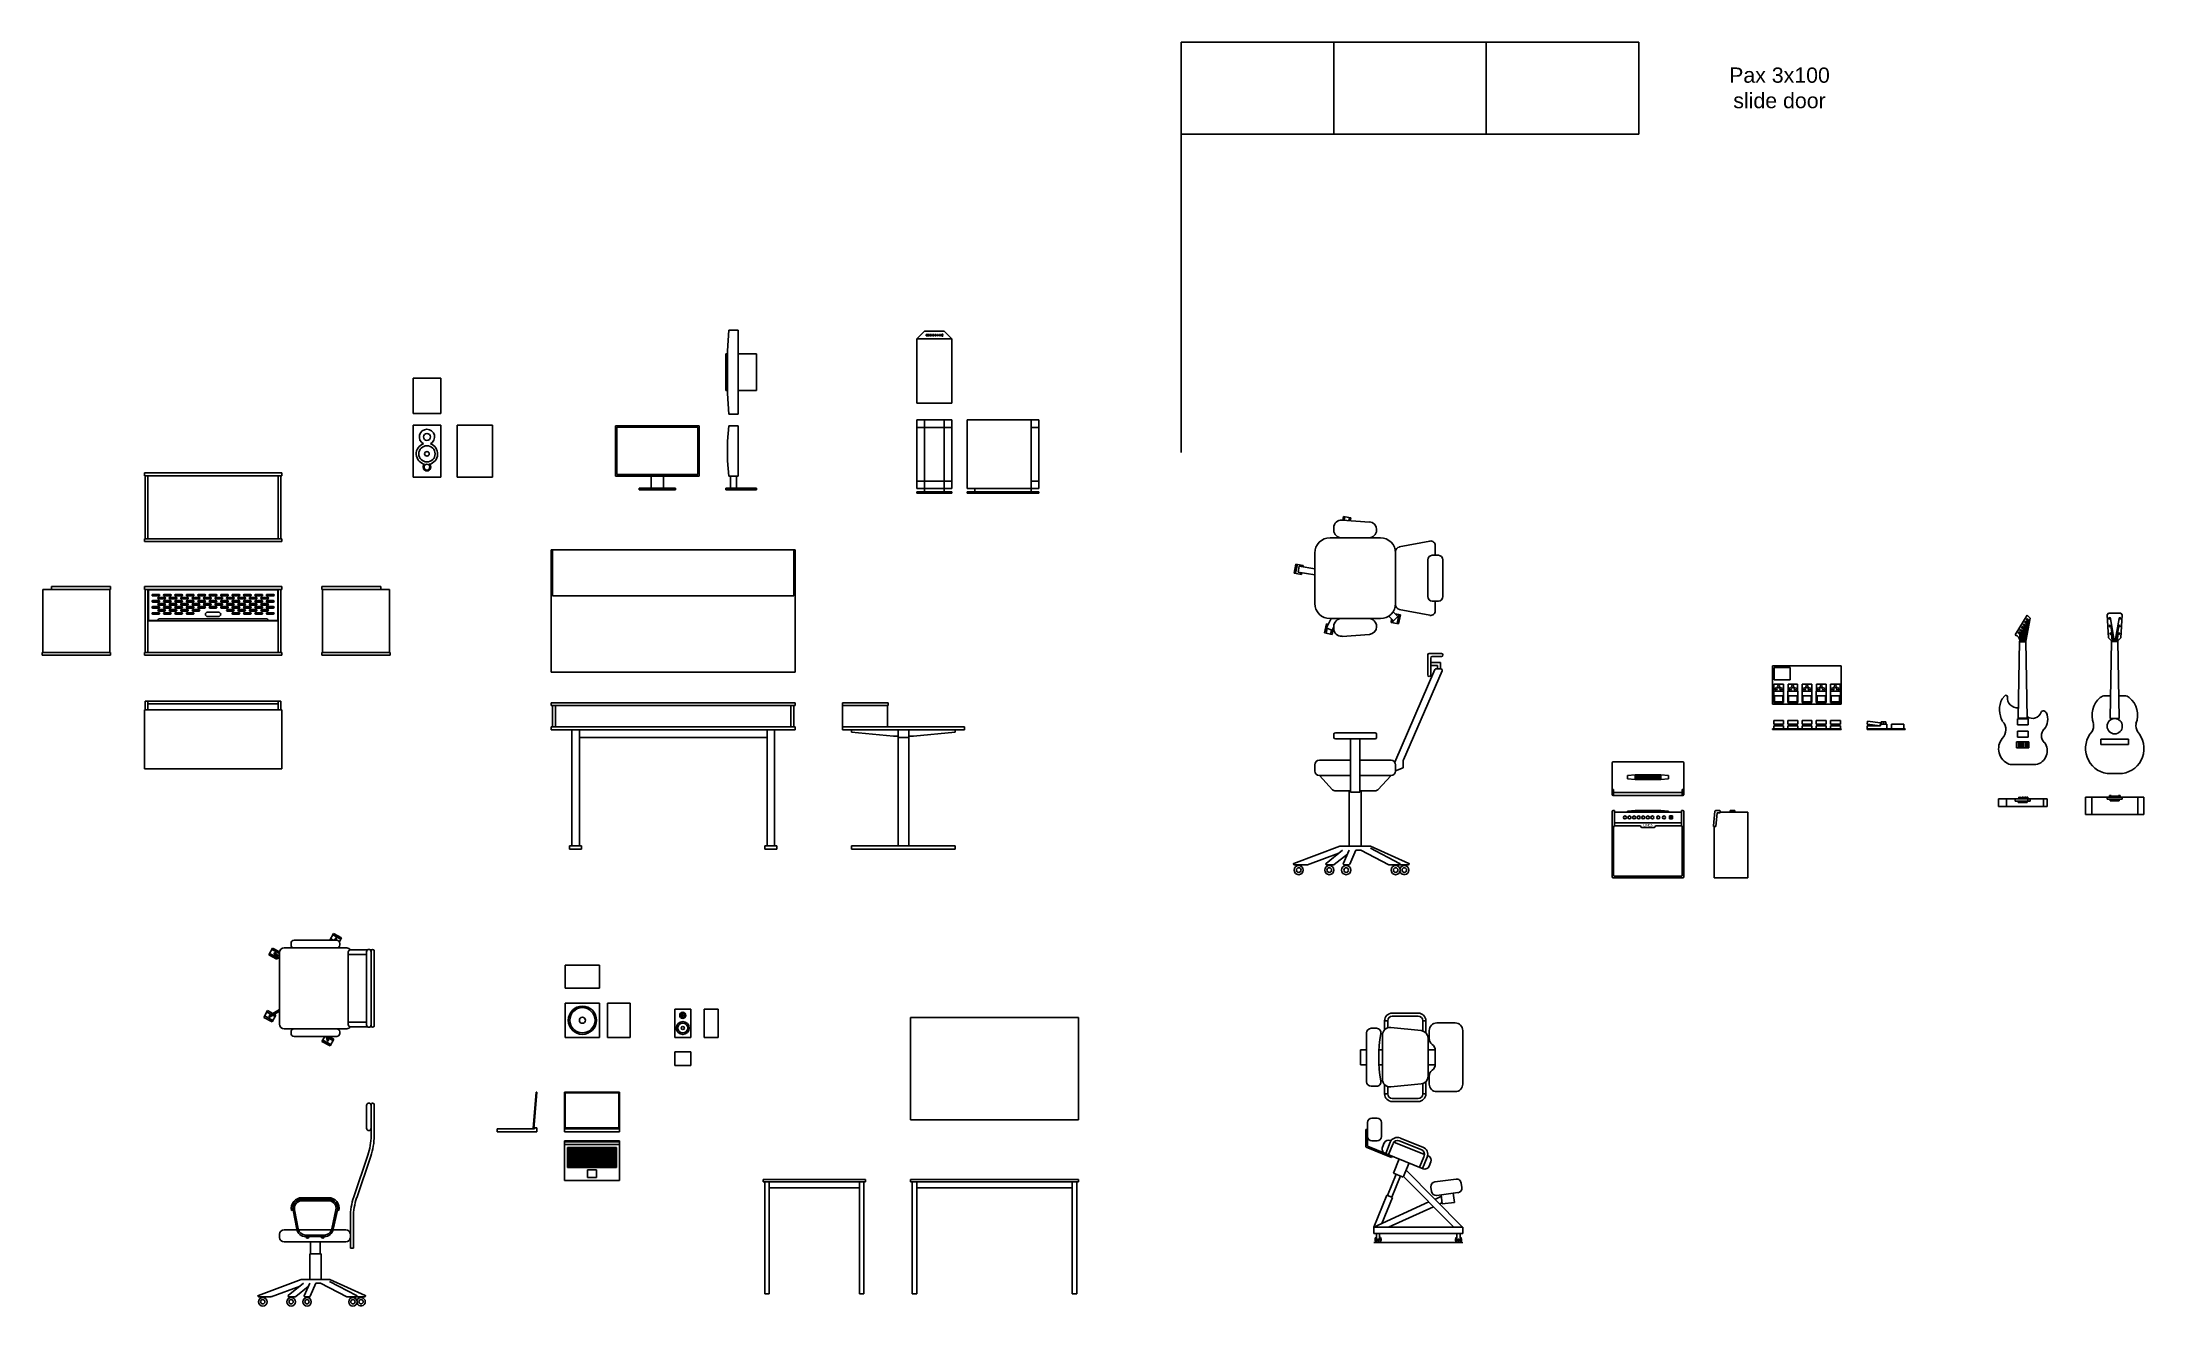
# Model space of a CAD drawing. Header units: millimetres. Extents: x 276 to 3422, y -1188 to 1441.
# Drawn here: x 1528 to 2905, y 305 to 1133 of the extents above; entities that cross this region are included whole.
import ezdxf

# ---------------------------------------------------------------- set-up
doc = ezdxf.new("R2010")
doc.units = ezdxf.units.MM

msp = doc.modelspace()

# ---------------------------------------------------------------- texts
at = {"attachment_point": 5}
for s, insert, char_height, width in [('{\\fArial|b0|i0|c238|p0;Pax 3x100\\Pslide door}', (2666.5, 1102.9), 10, 128.965), ('{\\fArial|b0|i0|c238|p0;LINE6}', (2580.3, 619.8), 1.5, 10)]:
    msp.add_mtext(s, dxfattribs=dict(at, insert=insert, char_height=char_height, width=width))

# ---------------------------------------------------------------- linework, layer by layer
for p, q in [((2274.3, 1072.6), (2274.3, 1133)), ((2374.3, 1133), (2274.3, 1133)), ((2374.3, 1072.6), (2374.3, 1133)), ((2374.3, 1072.6), (2374.3, 1133)), ((2474.3, 1133), (2374.3, 1133)), ((2474.3, 1072.6), (2474.3, 1133)), ((2474.3, 1072.6), (2474.3, 1133)), ((2574.3, 1133), (2474.3, 1133)), ((2574.3, 1072.6), (2574.3, 1133)), ((2274.3, 1072.6), (2374.3, 1072.6)), ((2274.3, 1072.6), (2274.3, 864)), ((2374.3, 1072.6), (2474.3, 1072.6)), ((2474.3, 1072.6), (2574.3, 1072.6)), ((1977.9, 944.1), (1976.9, 930.6)), ((1977.9, 944.1), (1983.9, 944.1)), ((1983.9, 889.1), (1983.9, 944.1)), ((2101.1, 938.4), (2106.1, 943.4)), ((2101.1, 896.4), (2101.1, 938.4)), ((2101.1, 938.4), (2124.1, 938.4)), ((2119.1, 943.4), (2106.1, 943.4)), ((2107.1, 941.4), (2107.1, 940.4)), ((2107.1, 941.4), (2109.1, 941.4)), ((2107.1, 940.4), (2109.1, 940.4)), ((2109.1, 941.4), (2109.1, 940.4)), ((2109.7, 941.4), (2110.7, 941.4)), ((2109.7, 941.4), (2109.7, 940.4)), ((2109.7, 940.4), (2110.7, 940.4)), ((2110.7, 941.4), (2110.7, 940.4)), ((2111.4, 941.4), (2112.4, 941.4)), ((2111.4, 941.4), (2111.4, 940.4)), ((2111.4, 940.4), (2112.4, 940.4)), ((2112.4, 941.4), (2112.4, 940.4)), ((2113.1, 941.4), (2113.6, 941.4)), ((2113.1, 941.4), (2113.1, 940.4)), ((2113.1, 940.4), (2113.6, 940.4)), ((2113.6, 941.4), (2113.6, 940.4)), ((2114.2, 941.4), (2114.7, 941.4)), ((2114.2, 941.4), (2114.2, 940.4)), ((2114.2, 940.4), (2114.7, 940.4)), ((2114.7, 941.4), (2114.7, 940.4)), ((2115.4, 941.4), (2115.9, 941.4)), ((2115.4, 941.4), (2115.4, 940.4)), ((2115.4, 940.4), (2115.9, 940.4)), ((2115.9, 941.4), (2115.9, 940.4)), ((2116.5, 941.4), (2117, 941.4)), ((2116.5, 941.4), (2116.5, 940.4)), ((2116.5, 940.4), (2117, 940.4)), ((2117, 941.4), (2117, 940.4)), ((2119.1, 943.4), (2124.1, 938.4)), ((2124.1, 896.4), (2124.1, 938.4)), ((1975.9, 928.6), (1976.9, 928.6)), ((1975.9, 904.6), (1975.9, 928.6)), ((1976.9, 902.6), (1976.9, 930.6)), ((1983.9, 928.6), (1995.9, 928.6)), ((1995.9, 904.6), (1995.9, 928.6)), ((1771, 889.6), (1771, 912.6)), ((1789, 912.6), (1771, 912.6)), ((1789, 889.6), (1789, 912.6)), ((1975.9, 904.6), (1976.9, 904.6)), ((1977.9, 889.1), (1976.9, 902.6)), ((1983.9, 904.6), (1995.9, 904.6)), ((2124.1, 896.4), (2101.1, 896.4)), ((1789, 889.6), (1771, 889.6)), ((1771, 847.8), (1771, 881.8)), ((1771, 881.8), (1789, 881.8)), ((1789, 847.8), (1789, 881.8)), ((1799.9, 881.8), (1822.9, 881.8)), ((1799.9, 881.8), (1799.9, 847.8)), ((1822.9, 881.8), (1822.9, 847.8)), ((1977.9, 889.1), (1983.9, 889.1)), ((2101.1, 885.3), (2124.1, 885.3)), ((2101.1, 840.3), (2101.1, 885.3)), ((2106.1, 840.3), (2106.1, 885.3)), ((2119.1, 840.3), (2119.1, 885.3)), ((2124.1, 840.3), (2124.1, 885.3)), ((2134, 885.3), (2181, 885.3)), ((2134, 885.3), (2134, 840.3)), ((2176, 885.3), (2176, 838.3)), ((2181, 885.3), (2181, 840.3)), ((1903.5, 848.5), (1903.5, 881.5)), ((1903.5, 881.5), (1958.5, 881.5)), ((1904.5, 849.5), (1904.5, 880.5)), ((1904.5, 880.5), (1957.5, 880.5)), ((1957.5, 849.5), (1957.5, 880.5)), ((1958.5, 848.5), (1958.5, 881.5)), ((1976.9, 871.5), (1977.9, 881.5)), ((1976.9, 858.5), (1976.9, 871.5)), ((1977.9, 881.5), (1983.9, 881.5)), ((1983.9, 848.5), (1983.9, 881.5)), ((2101.1, 880.3), (2124.1, 880.3)), ((2176, 880.3), (2181, 880.3)), ((1977.9, 848.5), (1976.9, 858.5)), ((1684.8, 850.6), (1594.8, 850.6)), ((1594.8, 850.6), (1594.8, 848.8)), ((1684.8, 848.8), (1594.8, 848.8)), ((1595.3, 807.4), (1595.3, 848.8)), ((1597.1, 807.4), (1597.1, 848.8)), ((1682.5, 807.4), (1682.5, 848.8)), ((1684.3, 807.4), (1684.3, 848.8)), ((1684.8, 850.6), (1684.8, 848.8)), ((1771, 847.8), (1789, 847.8)), ((1799.9, 847.8), (1822.9, 847.8)), ((1903.5, 848.5), (1958.5, 848.5)), ((1904.5, 849.5), (1957.5, 849.5)), ((1919, 840.5), (1919, 839.5)), ((1919, 840.5), (1943, 840.5)), ((1927, 848.5), (1927, 840.5)), ((1935, 848.5), (1935, 840.5)), ((1943, 840.5), (1943, 839.5)), ((1975.9, 840.5), (1995.9, 840.5)), ((1975.9, 840.5), (1975.9, 839.5)), ((1977.9, 848.5), (1983.9, 848.5)), ((1978.9, 848.5), (1978.9, 840.5)), ((1982.9, 848.5), (1982.9, 840.5)), ((1995.9, 840.5), (1995.9, 839.5)), ((2101.1, 845.3), (2124.1, 845.3)), ((2176, 845.3), (2181, 845.3)), ((1919, 839.5), (1943, 839.5)), ((1975.9, 839.5), (1995.9, 839.5)), ((2101.1, 840.3), (2124.1, 840.3)), ((2101.1, 837.3), (2101.1, 838.3)), ((2101.1, 838.3), (2124.1, 838.3)), ((2101.1, 837.3), (2124.1, 837.3)), ((2106.1, 838.3), (2106.1, 840.3)), ((2119.1, 838.3), (2119.1, 840.3)), ((2124.1, 837.3), (2124.1, 838.3)), ((2134, 840.3), (2181, 840.3)), ((2134, 838.3), (2181, 838.3)), ((2134, 838.3), (2134, 837.3)), ((2134, 837.3), (2181, 837.3)), ((2139, 840.3), (2139, 838.3)), ((2181, 838.3), (2181, 837.3)), ((2374.4, 813.1), (2374.4, 814.7)), ((2397.8, 818.4), (2379.8, 819.7)), ((2380.2, 819.7), (2380.7, 822.1)), ((2380.7, 822.1), (2385.6, 821.1)), ((2381.2, 819.6), (2381.7, 821.9)), ((2384.2, 819.4), (2384.6, 821.3)), ((2385.2, 819.3), (2385.6, 821.1)), ((2402.4, 813.1), (2402.4, 813.5)), ((1684.8, 807.4), (1594.8, 807.4)), ((1594.8, 807.4), (1594.8, 805.6)), ((1684.8, 805.6), (1594.8, 805.6)), ((1684.8, 807.4), (1684.8, 805.6)), ((1861.4, 800.1), (2021.4, 800.1)), ((1861.4, 720.1), (1861.4, 800.1)), ((1861.4, 770.1), (1861.4, 800.1)), ((1861.4, 800.1), (2021.4, 800.1)), ((1862.4, 770.1), (1862.4, 800.1)), ((2020.4, 770.1), (2020.4, 800.1)), ((2021.4, 800.1), (2021.4, 720.1)), ((2021.4, 800.1), (2021.4, 770.1)), ((2371.9, 808.1), (2404.9, 808.1)), ((2379.4, 808.1), (2397.4, 808.1)), ((2414.9, 764.1), (2414.9, 799.1)), ((2437.3, 805.9), (2417.3, 802.1)), ((2440.9, 796.6), (2440.9, 803)), ((2348.3, 785), (2349.5, 790.9)), ((2349.3, 784.8), (2350.5, 790.7)), ((2349.5, 790.9), (2354.4, 789.9)), ((2351.1, 785.5), (2351.7, 789.5)), ((2351.1, 785.5), (2361.9, 783.8)), ((2351.7, 789.5), (2361.9, 787.8)), ((2352.3, 784.2), (2352.5, 785.3)), ((2353.2, 789.2), (2353.4, 790.1)), ((2354.2, 789), (2354.4, 789.9)), ((2361.9, 765.1), (2361.9, 798.1)), ((2414.9, 765.1), (2414.9, 798.1)), ((2435.9, 769.6), (2435.9, 793.6)), ((2438.9, 796.6), (2442.9, 796.6)), ((2445.9, 769.6), (2445.9, 793.6)), ((1572.7, 774.3), (1528.2, 774.3)), ((1528.2, 774.3), (1528.2, 732.9)), ((1572.7, 776.1), (1533.9, 776.1)), ((1533.9, 776.1), (1533.9, 774.3)), ((1572.2, 774.3), (1572.2, 732.9)), ((1572.7, 776.1), (1572.7, 774.3)), ((1684.8, 776.1), (1594.8, 776.1)), ((1594.8, 774.3), (1594.8, 776.1)), ((1684.8, 774.3), (1594.8, 774.3)), ((1595.3, 774.3), (1595.3, 732.9)), ((1597.1, 774.3), (1597.1, 732.9)), ((1597.4, 774), (1597.4, 753.9)), ((1682.2, 774), (1597.4, 774)), ((1597.4, 774), (1682.2, 774)), ((1597.4, 753.9), (1597.4, 774)), ((1682.2, 753.9), (1682.2, 774)), ((1682.5, 774.3), (1682.5, 732.9)), ((1684.3, 774.3), (1684.3, 732.9)), ((1684.8, 774.3), (1684.8, 776.1)), ((1711, 776.1), (1749.8, 776.1)), ((1711, 776.1), (1711, 774.3)), ((1711, 774.3), (1755.5, 774.3)), ((1711.5, 774.3), (1711.5, 732.9)), ((1749.8, 776.1), (1749.8, 774.3)), ((1755.5, 774.3), (1755.5, 732.9)), ((2348.3, 785), (2353.2, 784)), ((2353.2, 784), (2353.4, 785.1)), ((1600.3, 771), (1604.3, 771)), ((1600.3, 770), (1604.3, 770)), ((1600.3, 767), (1604.3, 767)), ((1600.3, 766), (1604.3, 766)), ((1600.3, 763), (1604.3, 763)), ((1600.3, 762), (1604.3, 762)), ((1600.3, 759), (1604.3, 759)), ((1600.3, 758), (1604.3, 758)), ((1604.1, 769), (1608.1, 769)), ((1604.1, 768), (1608.1, 768)), ((1604.1, 765), (1608.1, 765)), ((1604.1, 764), (1608.1, 764)), ((1604.1, 761), (1608.1, 761)), ((1604.1, 760), (1608.1, 760)), ((1607.8, 771), (1611.8, 771)), ((1607.8, 770), (1611.8, 770)), ((1607.8, 767), (1611.8, 767)), ((1607.8, 766), (1611.8, 766)), ((1607.8, 763), (1611.8, 763)), ((1607.8, 762), (1611.8, 762)), ((1607.8, 759), (1611.8, 759)), ((1607.8, 758), (1611.8, 758)), ((1611.6, 769), (1615.6, 769)), ((1611.6, 768), (1615.6, 768)), ((1611.6, 765), (1615.6, 765)), ((1611.6, 764), (1615.6, 764)), ((1611.6, 761), (1615.6, 761)), ((1611.6, 760), (1615.6, 760)), ((1615.3, 771), (1619.3, 771)), ((1615.3, 770), (1619.3, 770)), ((1615.3, 767), (1619.3, 767)), ((1615.3, 766), (1619.3, 766)), ((1615.3, 763), (1619.3, 763)), ((1615.3, 762), (1619.3, 762)), ((1615.3, 759), (1619.3, 759)), ((1615.3, 758), (1619.3, 758)), ((1619.1, 769), (1623.1, 769)), ((1619.1, 768), (1623.1, 768)), ((1619.1, 765), (1623.1, 765)), ((1619.1, 764), (1623.1, 764)), ((1619.1, 761), (1623.1, 761)), ((1619.1, 760), (1623.1, 760)), ((1622.8, 771), (1626.8, 771)), ((1622.8, 770), (1626.8, 770)), ((1622.8, 767), (1626.8, 767)), ((1622.8, 766), (1626.8, 766)), ((1622.8, 763), (1626.8, 763)), ((1622.8, 762), (1626.8, 762)), ((1622.8, 759), (1626.8, 759)), ((1622.8, 758), (1626.8, 758)), ((1626.6, 769), (1630.6, 769)), ((1626.6, 768), (1630.6, 768)), ((1626.6, 765), (1630.6, 765)), ((1626.6, 764), (1630.6, 764)), ((1626.6, 761), (1630.6, 761)), ((1626.6, 760), (1630.6, 760)), ((1630.3, 771), (1634.3, 771)), ((1630.3, 770), (1634.3, 770)), ((1630.3, 767), (1634.3, 767)), ((1630.3, 766), (1634.3, 766)), ((1630.3, 763), (1634.3, 763)), ((1630.3, 762), (1634.3, 762)), ((1634.1, 769), (1638.1, 769)), ((1634.1, 768), (1638.1, 768)), ((1634.1, 765), (1638.1, 765)), ((1634.1, 764), (1638.1, 764)), ((1636.4, 759.4), (1643.4, 759.4)), ((1637.8, 771), (1641.8, 771)), ((1637.8, 770), (1641.8, 770)), ((1637.8, 767), (1641.8, 767)), ((1637.8, 766), (1641.8, 766)), ((1637.8, 763), (1641.8, 763)), ((1637.8, 762), (1641.8, 762)), ((1641.6, 769), (1645.6, 769)), ((1641.6, 768), (1645.6, 768)), ((1641.6, 765), (1645.6, 765)), ((1641.6, 764), (1645.6, 764)), ((1645.3, 771), (1649.3, 771)), ((1645.3, 770), (1649.3, 770)), ((1645.3, 767), (1649.3, 767)), ((1645.3, 766), (1649.3, 766)), ((1645.3, 763), (1649.3, 763)), ((1645.3, 762), (1649.3, 762)), ((1649.1, 769), (1653.1, 769)), ((1649.1, 768), (1653.1, 768)), ((1649.1, 765), (1653.1, 765)), ((1649.1, 764), (1653.1, 764)), ((1649.1, 761), (1653.1, 761)), ((1649.1, 760), (1653.1, 760)), ((1652.8, 771), (1656.8, 771)), ((1652.8, 770), (1656.8, 770)), ((1652.8, 767), (1656.8, 767)), ((1652.8, 766), (1656.8, 766)), ((1652.8, 763), (1656.8, 763)), ((1652.8, 762), (1656.8, 762)), ((1652.8, 759), (1656.8, 759)), ((1652.8, 758), (1656.8, 758)), ((1656.6, 769), (1660.6, 769)), ((1656.6, 768), (1660.6, 768)), ((1656.6, 765), (1660.6, 765)), ((1656.6, 764), (1660.6, 764)), ((1656.6, 761), (1660.6, 761)), ((1656.6, 760), (1660.6, 760)), ((1660.3, 771), (1664.3, 771)), ((1660.3, 770), (1664.3, 770)), ((1660.3, 767), (1664.3, 767)), ((1660.3, 766), (1664.3, 766)), ((1660.3, 763), (1664.3, 763)), ((1660.3, 762), (1664.3, 762)), ((1660.3, 759), (1664.3, 759)), ((1660.3, 758), (1664.3, 758)), ((1664.1, 769), (1668.1, 769)), ((1664.1, 768), (1668.1, 768)), ((1664.1, 765), (1668.1, 765)), ((1664.1, 764), (1668.1, 764)), ((1664.1, 761), (1668.1, 761)), ((1664.1, 760), (1668.1, 760)), ((1667.8, 771), (1671.8, 771)), ((1667.8, 770), (1671.8, 770)), ((1667.8, 767), (1671.8, 767)), ((1667.8, 766), (1671.8, 766)), ((1667.8, 763), (1671.8, 763)), ((1667.8, 762), (1671.8, 762)), ((1667.8, 759), (1671.8, 759)), ((1667.8, 758), (1671.8, 758)), ((1671.6, 769), (1675.6, 769)), ((1671.6, 768), (1675.6, 768)), ((1671.6, 765), (1675.6, 765)), ((1671.6, 764), (1675.6, 764)), ((1671.6, 761), (1675.6, 761)), ((1671.6, 760), (1675.6, 760)), ((1675.3, 771), (1679.3, 771)), ((1675.3, 770), (1679.3, 770)), ((1675.3, 767), (1679.3, 767)), ((1675.3, 766), (1679.3, 766)), ((1675.3, 763), (1679.3, 763)), ((1675.3, 762), (1679.3, 762)), ((1675.3, 759), (1679.3, 759)), ((1675.3, 758), (1679.3, 758)), ((2020.4, 770.1), (1862.4, 770.1)), ((2413.3, 759.6), (2416.3, 756.5)), ((2414.6, 758.2), (2418, 757.5)), ((2415.8, 751.9), (2417, 757.7)), ((2437.3, 757.3), (2417.3, 761.1)), ((2438.9, 766.6), (2442.9, 766.6)), ((2440.9, 760.2), (2440.9, 766.6)), ((2881.2, 757.6), (2882.2, 758.6)), ((2882.2, 758.6), (2890.2, 758.6)), ((2891.2, 757.6), (2890.2, 758.6)), ((1682.5, 753.6), (1597.1, 753.6)), ((1597.4, 753.9), (1603.6, 753.9)), ((1604.6, 754.9), (1675, 754.9)), ((1636.3, 756.4), (1643.3, 756.4)), ((1676, 753.9), (1682.2, 753.9)), ((2368.3, 745.7), (2369.5, 751.6)), ((2368.3, 745.7), (2373.2, 744.8)), ((2369.3, 745.6), (2370, 748.9)), ((2369.5, 751.6), (2370.8, 751.4)), ((2372.7, 755.1), (2369.6, 749.1)), ((2369.6, 749.1), (2373.2, 747.3)), ((2370.3, 750.5), (2370.5, 751.4)), ((2371.9, 755.1), (2404.9, 755.1)), ((2372.3, 745), (2372.8, 747.5)), ((2374.4, 749.7), (2373.2, 747.3)), ((2373.2, 744.8), (2374.1, 749.2)), ((2374.4, 750.1), (2374.4, 748.5)), ((2377.2, 755.1), (2376.8, 754.4)), ((2379.4, 755.1), (2397.4, 755.1)), ((2397.8, 744.8), (2379.8, 743.5)), ((2402.4, 750.1), (2402.4, 749.8)), ((2410.4, 756.8), (2413.5, 753.7)), ((2411.9, 752.6), (2412.3, 754.9)), ((2411.9, 752.6), (2416.8, 751.7)), ((2412.9, 752.5), (2413.2, 754)), ((2413.5, 753.7), (2416.3, 756.5)), ((2416.8, 751.7), (2418, 757.5)), ((2820.9, 744.4), (2828.9, 757.4)), ((2824.3, 740.4), (2824.1, 745.8)), ((2825, 740.4), (2825.1, 747.5)), ((2825.6, 740.4), (2826.2, 749.2)), ((2826.3, 740.4), (2827.3, 751)), ((2826.9, 740.4), (2828.4, 752.8)), ((2827.6, 740.4), (2829.4, 754.5)), ((2827.9, 740.4), (2830.9, 755.4)), ((2830.9, 755.4), (2828.9, 757.4)), ((2882.2, 742.6), (2881.2, 757.6)), ((2883.4, 755.3), (2885.9, 740.6)), ((2883.7, 750.3), (2885.3, 740.6)), ((2884.1, 745.3), (2884.6, 740.6)), ((2889.1, 755.3), (2886.6, 740.6)), ((2888.8, 750.3), (2887.2, 740.6)), ((2888.4, 745.3), (2887.9, 740.6)), ((2890.2, 742.6), (2891.2, 757.6)), ((1527.7, 732.9), (1527.7, 731.1)), ((1572.7, 732.9), (1527.7, 732.9)), ((1572.7, 731.1), (1527.7, 731.1)), ((1572.7, 732.9), (1572.7, 731.1)), ((1684.8, 732.9), (1594.8, 732.9)), ((1594.8, 731.1), (1594.8, 732.9)), ((1684.8, 731.1), (1594.8, 731.1)), ((1684.8, 731.1), (1684.8, 732.9)), ((1711, 732.9), (1756, 732.9)), ((1711, 732.9), (1711, 731.1)), ((1711, 731.1), (1756, 731.1)), ((1756, 732.9), (1756, 731.1)), ((2435.9, 731.3), (2435.9, 718.2)), ((2436.9, 732.3), (2444.9, 732.3)), ((2438.9, 730.3), (2444.9, 730.3)), ((2445.9, 731.3), (2445.9, 731.3)), ((2822.9, 689.9), (2823.9, 740.4)), ((2823.9, 740.4), (2827.9, 740.4)), ((2823.9, 739.9), (2827.9, 739.9)), ((2824.3, 740.4), (2824.3, 739.9)), ((2825, 740.4), (2825, 739.9)), ((2825.6, 740.4), (2825.6, 739.9)), ((2826.3, 740.4), (2826.3, 739.9)), ((2826.9, 740.4), (2826.9, 739.9)), ((2827.6, 740.4), (2827.6, 739.9)), ((2828.9, 689.9), (2827.9, 740.4)), ((2884.2, 740.6), (2882.2, 742.6)), ((2883.2, 689.6), (2884.2, 740.6)), ((2884.2, 740.6), (2888.2, 740.6)), ((2884.2, 740.1), (2888.3, 740.1)), ((2884.6, 740.6), (2884.6, 740.1)), ((2885.3, 740.6), (2885.3, 740.1)), ((2885.9, 740.6), (2885.9, 740.1)), ((2886.6, 740.6), (2886.6, 740.1)), ((2887.2, 740.6), (2887.2, 740.1)), ((2887.9, 740.6), (2887.9, 740.1)), ((2888.2, 740.6), (2890.2, 742.6)), ((2889.2, 689.6), (2888.2, 740.6)), ((2021.4, 720.1), (1861.4, 720.1)), ((2414.4, 661), (2440.6, 721.7)), ((2420, 662.5), (2445.3, 720.9)), ((2436.9, 717.2), (2436.9, 717.2)), ((2437.9, 729.3), (2437.9, 718.2)), ((2437.9, 726.3), (2444.4, 726.3)), ((2437.9, 724.3), (2442.4, 724.3)), ((2441.6, 722.3), (2444.4, 722.3)), ((2442.4, 722.3), (2442.4, 724.3)), ((2444.4, 722.3), (2444.4, 726.3)), ((2662, 699.1), (2662, 724.1)), ((2662, 724.1), (2707, 724.1)), ((2663, 715.1), (2663, 723.1)), ((2663, 723.1), (2673.5, 723.1)), ((2673.5, 715.1), (2673.5, 723.1)), ((2707, 699.1), (2707, 724.1)), ((2662.7, 700.1), (2662.7, 707.6)), ((2662.7, 707.6), (2669.2, 707.6)), ((2662.8, 712.1), (2669.1, 712.1)), ((2662.8, 707.6), (2662.8, 712.1)), ((2663, 715.1), (2673.5, 715.1)), ((2663.2, 700.6), (2663.2, 704.6)), ((2663.2, 704.6), (2668.7, 704.6)), ((2668.7, 700.6), (2668.7, 704.6)), ((2669.1, 707.6), (2669.1, 712.1)), ((2669.2, 700.1), (2669.2, 707.6)), ((2672, 700.1), (2672, 707.6)), ((2672, 707.6), (2678.5, 707.6)), ((2672.1, 712.1), (2678.4, 712.1)), ((2672.1, 707.6), (2672.1, 712.1)), ((2672.5, 700.6), (2672.5, 704.6)), ((2672.5, 704.6), (2678, 704.6)), ((2678, 700.6), (2678, 704.6)), ((2678.4, 707.6), (2678.4, 712.1)), ((2678.5, 700.1), (2678.5, 707.6)), ((2681.3, 700.1), (2681.3, 707.6)), ((2681.3, 707.6), (2687.8, 707.6)), ((2681.4, 712.1), (2687.7, 712.1)), ((2681.4, 707.6), (2681.4, 712.1)), ((2681.8, 700.6), (2681.8, 704.6)), ((2681.8, 704.6), (2687.3, 704.6)), ((2687.3, 700.6), (2687.3, 704.6)), ((2687.7, 707.6), (2687.7, 712.1)), ((2687.8, 700.1), (2687.8, 707.6)), ((2690.6, 700.1), (2690.6, 707.6)), ((2690.6, 707.6), (2697.1, 707.6)), ((2690.7, 712.1), (2697, 712.1)), ((2690.7, 707.6), (2690.7, 712.1)), ((2691.1, 700.6), (2691.1, 704.6)), ((2691.1, 704.6), (2696.6, 704.6)), ((2696.6, 700.6), (2696.6, 704.6)), ((2697, 707.6), (2697, 712.1)), ((2697.1, 700.1), (2697.1, 707.6)), ((2699.9, 700.1), (2699.9, 707.6)), ((2699.9, 707.6), (2706.4, 707.6)), ((2700, 712.1), (2706.3, 712.1)), ((2700, 707.6), (2700, 712.1)), ((2700.4, 700.6), (2700.4, 704.6)), ((2700.4, 704.6), (2705.9, 704.6)), ((2705.9, 700.6), (2705.9, 704.6)), ((2706.3, 707.6), (2706.3, 712.1)), ((2706.4, 700.1), (2706.4, 707.6)), ((2812.4, 702.5), (2814.2, 704.5)), ((2879.9, 704.6), (2883.5, 704.6)), ((2892.6, 704.6), (2889, 704.6)), ((1594.8, 656.6), (1594.8, 695.4)), ((1684.8, 695.4), (1594.8, 695.4)), ((1595.3, 695.4), (1595.3, 701.1)), ((1684.3, 701.1), (1595.3, 701.1)), ((1597.1, 695.4), (1597.1, 701.1)), ((1682.5, 699.3), (1597.1, 699.3)), ((1682.5, 695.4), (1682.5, 701.1)), ((1684.3, 695.4), (1684.3, 701.1)), ((1684.8, 656.6), (1684.8, 695.4)), ((1861.4, 699.9), (2021.4, 699.9)), ((1861.4, 698.1), (1861.4, 699.9)), ((1861.4, 698.1), (2021.4, 698.1)), ((1862.4, 684.1), (1862.4, 698.1)), ((1862.4, 684.1), (1862.4, 698.1)), ((1864.2, 684.1), (1864.2, 698.1)), ((2018.6, 684.1), (2018.6, 698.1)), ((2020.4, 684.1), (2020.4, 698.1)), ((2021.4, 699.9), (2021.4, 698.1)), ((2052.3, 684.1), (2052.3, 699.9)), ((2052.3, 699.9), (2082.3, 699.9)), ((2052.3, 698.1), (2082.3, 698.1)), ((2081.8, 684.1), (2081.8, 698.1)), ((2082.3, 698.1), (2082.3, 699.9)), ((2662, 699.1), (2707, 699.1)), ((2662.7, 700.1), (2669.2, 700.1)), ((2662.7, 700.1), (2669.2, 700.1)), ((2663.2, 700.6), (2668.7, 700.6)), ((2672, 700.1), (2678.5, 700.1)), ((2672, 700.1), (2678.5, 700.1)), ((2672.5, 700.6), (2678, 700.6)), ((2681.3, 700.1), (2687.8, 700.1)), ((2681.3, 700.1), (2687.8, 700.1)), ((2681.8, 700.6), (2687.3, 700.6)), ((2690.6, 700.1), (2697.1, 700.1)), ((2690.6, 700.1), (2697.1, 700.1)), ((2691.1, 700.6), (2696.6, 700.6)), ((2699.9, 700.1), (2706.4, 700.1)), ((2699.9, 700.1), (2706.4, 700.1)), ((2700.4, 700.6), (2705.9, 700.6)), ((2822.4, 689.4), (2829.4, 689.4)), ((2822.4, 689.4), (2822.4, 685.4)), ((2822.9, 689.9), (2828.9, 689.9)), ((2829.4, 689.4), (2829.4, 685.4)), ((2883.2, 689.6), (2889.2, 689.6)), ((2021.4, 684.1), (1861.4, 684.1)), ((1861.4, 682.3), (1861.4, 684.1)), ((2021.4, 682.3), (1861.4, 682.3)), ((1862.4, 684.1), (2020.4, 684.1)), ((1874.9, 682.3), (1874.9, 606.1)), ((1879.9, 682.3), (1879.9, 606.1)), ((2002.9, 677.3), (1879.9, 677.3)), ((2002.9, 682.3), (2002.9, 606.1)), ((2007.9, 682.3), (2007.9, 606.1)), ((2021.4, 682.3), (2021.4, 684.1)), ((2052.3, 682.3), (2052.3, 684.1)), ((2052.3, 684.1), (2132.3, 684.1)), ((2052.3, 682.3), (2132.3, 682.3)), ((2058.3, 682.3), (2058.3, 680.8)), ((2085.8, 678.1), (2058.3, 680.8)), ((2088.8, 678.1), (2085.8, 678.1)), ((2088.8, 682.3), (2088.8, 606.1)), ((2088.8, 677.3), (2095.8, 677.3)), ((2095.8, 682.3), (2095.8, 606.1)), ((2095.8, 678.1), (2098.8, 678.1)), ((2098.8, 678.1), (2126.3, 680.8)), ((2126.3, 682.3), (2126.3, 680.8)), ((2132.3, 684.1), (2132.3, 682.3)), ((2374.4, 679.3), (2374.4, 677.3)), ((2375.4, 680.3), (2401.4, 680.3)), ((2375.4, 676.3), (2401.4, 676.3)), ((2385.4, 676.3), (2385.4, 641.3)), ((2391.4, 676.3), (2391.4, 641.3)), ((2402.4, 679.3), (2402.4, 677.3)), ((2662, 682.9), (2707, 682.9)), ((2662, 682.4), (2662, 682.9)), ((2662, 682.4), (2707, 682.4)), ((2662.7, 688.4), (2662.7, 685.9)), ((2662.7, 688.4), (2669.2, 688.4)), ((2662.7, 685.9), (2669.2, 685.9)), ((2662.7, 684.9), (2669.2, 684.9)), ((2662.7, 684.9), (2662.7, 682.9)), ((2663.2, 685.9), (2663.2, 684.9)), ((2668.7, 685.9), (2668.7, 684.9)), ((2669.2, 688.4), (2669.2, 685.9)), ((2669.2, 684.9), (2669.2, 682.9)), ((2672, 688.4), (2672, 685.9)), ((2672, 688.4), (2678.5, 688.4)), ((2672, 685.9), (2678.5, 685.9)), ((2672, 684.9), (2678.5, 684.9)), ((2672, 684.9), (2672, 682.9)), ((2672.5, 685.9), (2672.5, 684.9)), ((2678, 685.9), (2678, 684.9)), ((2678.5, 688.4), (2678.5, 685.9)), ((2678.5, 684.9), (2678.5, 682.9)), ((2681.3, 688.4), (2681.3, 685.9)), ((2681.3, 688.4), (2687.8, 688.4)), ((2681.3, 685.9), (2687.8, 685.9)), ((2681.3, 684.9), (2687.8, 684.9)), ((2681.3, 684.9), (2681.3, 682.9)), ((2681.8, 685.9), (2681.8, 684.9)), ((2687.3, 685.9), (2687.3, 684.9)), ((2687.8, 688.4), (2687.8, 685.9)), ((2687.8, 684.9), (2687.8, 682.9)), ((2690.6, 688.4), (2690.6, 685.9)), ((2690.6, 688.4), (2697.1, 688.4)), ((2690.6, 685.9), (2697.1, 685.9)), ((2690.6, 684.9), (2697.1, 684.9)), ((2690.6, 684.9), (2690.6, 682.9)), ((2691.1, 685.9), (2691.1, 684.9)), ((2696.6, 685.9), (2696.6, 684.9)), ((2697.1, 688.4), (2697.1, 685.9)), ((2697.1, 684.9), (2697.1, 682.9)), ((2699.9, 688.4), (2699.9, 685.9)), ((2699.9, 688.4), (2706.4, 688.4)), ((2699.9, 685.9), (2706.4, 685.9)), ((2699.9, 684.9), (2706.4, 684.9)), ((2699.9, 684.9), (2699.9, 682.9)), ((2700.4, 685.9), (2700.4, 684.9)), ((2705.9, 685.9), (2705.9, 684.9)), ((2706.4, 688.4), (2706.4, 685.9)), ((2706.4, 684.9), (2706.4, 682.9)), ((2707, 682.9), (2707, 682.4)), ((2724.1, 687.9), (2723.9, 685.9)), ((2723.9, 685.9), (2732.4, 684.9)), ((2723.9, 684.9), (2732.6, 684.9)), ((2723.9, 684.9), (2723.9, 682.4)), ((2723.9, 682.9), (2748.9, 682.9)), ((2723.9, 682.4), (2748.9, 682.4)), ((2724.1, 687.9), (2732.6, 686.9)), ((2724.9, 685.8), (2724.9, 684.9)), ((2732.6, 686.9), (2732.4, 684.9)), ((2732.6, 685.9), (2736.9, 685.9)), ((2732.6, 685.9), (2732.6, 684.9)), ((2733.1, 687.4), (2733.1, 685.9)), ((2733.1, 687.4), (2736.1, 687.4)), ((2734.6, 687.4), (2734.6, 685.9)), ((2734.6, 687.4), (2734.6, 685.9)), ((2736.1, 687.4), (2736.1, 685.9)), ((2736.9, 685.9), (2736.9, 682.9)), ((2739.9, 685.9), (2739.9, 682.9)), ((2739.9, 685.9), (2747.9, 685.9)), ((2747.9, 685.9), (2747.9, 682.9)), ((2748.9, 682.9), (2748.9, 682.4)), ((2822.4, 685.4), (2829.4, 685.4)), ((2822.4, 681.4), (2829.4, 681.4)), ((2822.4, 681.4), (2822.4, 677.4)), ((2822.4, 677.4), (2829.4, 677.4)), ((2829.4, 681.4), (2829.4, 677.4)), ((2877.2, 676.1), (2895.2, 676.1)), ((2877.2, 676.1), (2877.2, 672.6)), ((2895.2, 676.1), (2895.2, 672.6)), ((2364.9, 662.3), (2385.4, 662.3)), ((2391.4, 662.3), (2411.9, 662.3)), ((2419.9, 657.4), (2419.9, 662.1)), ((2821.9, 674.4), (2829.9, 674.4)), ((2821.9, 674.4), (2821.9, 670.4)), ((2821.9, 670.4), (2829.9, 670.4)), ((2823.1, 674.4), (2823.1, 670.4)), ((2824.2, 674.4), (2824.2, 670.4)), ((2825.4, 674.4), (2825.4, 670.4)), ((2826.5, 674.4), (2826.5, 670.4)), ((2827.7, 674.4), (2827.7, 670.4)), ((2828.8, 674.4), (2828.8, 670.4)), ((2829.9, 674.4), (2829.9, 670.4)), ((2877.2, 672.6), (2895.2, 672.6)), ((1684.8, 656.6), (1594.8, 656.6)), ((2361.9, 659.3), (2361.9, 655.3)), ((2364.9, 652.3), (2385.4, 652.3)), ((2364.9, 652.3), (2373.6, 642.9)), ((2391.4, 652.3), (2411.9, 652.3)), ((2411.9, 652.3), (2403.2, 642.9)), ((2414.9, 659.3), (2414.9, 655.3)), ((2414.9, 655.3), (2419.9, 657.4)), ((2556.8, 639.7), (2556.8, 660.7)), ((2557.3, 661.2), (2603.3, 661.2)), ((2566.8, 652.2), (2571.8, 652.7)), ((2566.8, 652.2), (2566.8, 650.2)), ((2566.8, 650.2), (2571.8, 649.7)), ((2588.8, 652.7), (2571.8, 652.7)), ((2571.8, 652.7), (2571.8, 649.7)), ((2588.8, 651.7), (2571.8, 651.7)), ((2588.8, 650.7), (2571.8, 650.7)), ((2588.8, 649.7), (2571.8, 649.7)), ((2588.8, 652.7), (2588.8, 649.7)), ((2588.8, 652.7), (2593.8, 652.2)), ((2588.8, 649.7), (2593.8, 650.2)), ((2593.8, 652.2), (2593.8, 650.2)), ((2603.8, 639.7), (2603.8, 660.7)), ((2818.7, 659.4), (2833.6, 659.4)), ((2881.2, 653.6), (2891.2, 653.6)), ((2375.5, 642.3), (2385.4, 642.3)), ((2384.4, 642.3), (2384.4, 605.9)), ((2385.4, 641.3), (2391.4, 641.3)), ((2391.4, 642.3), (2401.4, 642.3)), ((2392.4, 642.3), (2392.4, 605.9)), ((2556.8, 643.2), (2557.8, 643.2)), ((2557.3, 639.2), (2603.3, 639.2)), ((2557.8, 639.2), (2557.8, 643.2)), ((2557.8, 641.2), (2602.8, 641.2)), ((2602.8, 639.2), (2602.8, 643.2)), ((2602.8, 643.2), (2603.8, 643.2)), ((2810.1, 637), (2810.1, 632)), ((2810.1, 637), (2820.9, 637)), ((2815.3, 637), (2815.3, 632)), ((2820.9, 637), (2830.9, 637)), ((2820.9, 637), (2820.9, 635.5)), ((2820.9, 635.5), (2830.9, 635.5)), ((2822.9, 637.5), (2823.3, 637.5)), ((2822.9, 637.5), (2822.9, 637)), ((2822.9, 635.5), (2822.9, 634.5)), ((2822.9, 634.5), (2828.9, 634.5)), ((2823.3, 637), (2823.3, 638)), ((2823.3, 638), (2823.8, 638)), ((2823.3, 637), (2823.8, 637)), ((2823.8, 637), (2823.8, 638)), ((2823.8, 637.5), (2824.4, 637.5)), ((2824.4, 637), (2824.4, 638)), ((2824.4, 638), (2824.9, 638)), ((2824.4, 637), (2824.9, 637)), ((2824.9, 637), (2824.9, 638)), ((2824.9, 637.5), (2825.5, 637.5)), ((2825.5, 637), (2825.5, 638)), ((2825.5, 638), (2826, 638)), ((2825.5, 637), (2826, 637)), ((2826, 637), (2826, 638)), ((2826, 637.5), (2826.5, 637.5)), ((2826.5, 637), (2826.5, 638)), ((2826.5, 638), (2827, 638)), ((2826.5, 637), (2827, 637)), ((2827, 637), (2827, 638)), ((2827, 637.5), (2827.6, 637.5)), ((2827.6, 637), (2827.6, 638)), ((2827.6, 638), (2828.1, 638)), ((2827.6, 637), (2828.1, 637)), ((2828.1, 637), (2828.1, 638)), ((2828.1, 637.5), (2828.7, 637.5)), ((2828.7, 637), (2828.7, 638)), ((2828.7, 638), (2829.2, 638)), ((2828.7, 637), (2829.2, 637)), ((2828.9, 635.5), (2828.9, 634.5)), ((2828.9, 635.5), (2828.9, 634.5)), ((2829.2, 637), (2829.2, 638)), ((2829.3, 637), (2829.3, 635.5)), ((2830.9, 637), (2830.9, 635.5)), ((2830.9, 637), (2842, 637)), ((2839.5, 637), (2839.5, 632)), ((2842, 637), (2842, 632)), ((2867.1, 638.2), (2905.4, 638.2)), ((2867.1, 638.2), (2867.1, 626.7)), ((2871.2, 638.2), (2871.2, 626.7)), ((2881.2, 638.2), (2891.2, 638.2)), ((2881.2, 638.2), (2881.2, 636.7)), ((2881.2, 636.7), (2891.2, 636.7)), ((2882.7, 638.2), (2882.7, 639.2)), ((2882.7, 639.2), (2883.2, 639.2)), ((2882.7, 638.2), (2883.2, 638.2)), ((2883, 638.2), (2883, 639.2)), ((2883, 639.2), (2883.5, 639.2)), ((2883, 638.2), (2883.5, 638.2)), ((2883.2, 636.7), (2883.2, 635.7)), ((2883.2, 635.7), (2889.2, 635.7)), ((2883.3, 638.2), (2883.3, 639.2)), ((2883.3, 639.2), (2883.8, 639.2)), ((2883.3, 638.2), (2883.8, 638.2)), ((2883.8, 638.2), (2883.8, 639.2)), ((2883.8, 638.7), (2888.7, 638.7)), ((2888.7, 638.2), (2888.7, 639.2)), ((2889.2, 639.2), (2888.7, 639.2)), ((2889.2, 638.2), (2888.7, 638.2)), ((2889.5, 639.2), (2889, 639.2)), ((2889.5, 638.2), (2889, 638.2)), ((2889.2, 638.2), (2889.2, 639.2)), ((2889.2, 636.7), (2889.2, 635.7)), ((2889.2, 636.7), (2889.2, 635.7)), ((2889.8, 639.2), (2889.3, 639.2)), ((2889.8, 638.2), (2889.3, 638.2)), ((2889.5, 638.2), (2889.5, 639.2)), ((2889.8, 638.2), (2889.8, 639.2)), ((2891.2, 638.2), (2891.2, 636.7)), ((2901.3, 638.2), (2901.3, 626.7)), ((2905.4, 638.2), (2905.4, 626.7)), ((2556.8, 585.8), (2556.8, 628.8)), ((2558.3, 629.3), (2557.3, 629.3)), ((2558.3, 618.8), (2558.3, 629.3)), ((2558.3, 628.3), (2602.3, 628.3)), ((2558.3, 621.3), (2602.3, 621.3)), ((2566.8, 628.9), (2571.8, 629.3)), ((2566.8, 628.9), (2566.8, 628.3)), ((2571.8, 629.3), (2588.8, 629.3)), ((2571.8, 629.3), (2571.8, 628.3)), ((2571.8, 628.5), (2588.8, 628.5)), ((2588.8, 629.3), (2588.8, 628.3)), ((2593.8, 628.9), (2588.8, 629.3)), ((2593.8, 628.9), (2593.8, 628.3)), ((2594.4, 625.8), (2594.4, 623.8)), ((2594.4, 625.8), (2596.4, 625.8)), ((2594.4, 624.8), (2596.4, 624.8)), ((2594.4, 623.8), (2596.4, 623.8)), ((2596.4, 625.8), (2596.4, 623.8)), ((2602.3, 629.3), (2603.3, 629.3)), ((2602.3, 618.8), (2602.3, 629.3)), ((2603.8, 585.8), (2603.8, 628.8)), ((2623.2, 619.4), (2624.2, 628.9)), ((2624.7, 629.3), (2627.2, 629.3)), ((2624.7, 618.8), (2625.6, 627.8)), ((2625.6, 627.8), (2627.7, 627.8)), ((2627.7, 628.8), (2627.7, 627.8)), ((2627.7, 628.3), (2645.7, 628.3)), ((2634.2, 629.3), (2634.2, 628.3)), ((2634.2, 629.3), (2637.2, 629.3)), ((2634.7, 629.3), (2634.7, 628.3)), ((2636.7, 629.3), (2636.7, 628.3)), ((2637.2, 629.3), (2637.2, 628.3)), ((2645.7, 628.3), (2645.7, 585.3)), ((2810.1, 632), (2842, 632)), ((2867.1, 626.7), (2905.4, 626.7)), ((2558.3, 618.8), (2556.8, 618.8)), ((2557.8, 586.8), (2557.8, 618.8)), ((2558.3, 619.3), (2575.3, 619.3)), ((2576.3, 618.3), (2584.3, 618.3)), ((2585.3, 619.3), (2602.3, 619.3)), ((2602.3, 618.8), (2603.8, 618.8)), ((2602.8, 586.8), (2602.8, 618.8)), ((2623.7, 618.8), (2624.7, 618.8)), ((2623.7, 618.8), (2623.7, 585.3)), ((1873.4, 606.1), (1881.4, 606.1)), ((1873.4, 604.1), (1873.4, 606.1)), ((1873.4, 604.1), (1881.4, 604.1)), ((1881.4, 604.1), (1881.4, 606.1)), ((2009.4, 606.1), (2001.4, 606.1)), ((2001.4, 604.1), (2001.4, 606.1)), ((2009.4, 604.1), (2001.4, 604.1)), ((2009.4, 604.1), (2009.4, 606.1)), ((2058.3, 606.1), (2058.3, 604.1)), ((2058.3, 606.1), (2126.3, 606.1)), ((2058.3, 604.1), (2126.3, 604.1)), ((2126.3, 606.1), (2126.3, 604.1)), ((2348.2, 594.7), (2378.3, 605.9)), ((2348.4, 593.8), (2357, 593.8)), ((2350.4, 593.8), (2352.4, 593.8)), ((2350.4, 593.1), (2350.4, 593.8)), ((2352.4, 593.1), (2352.4, 593.8)), ((2357.2, 593.8), (2377.6, 601.3)), ((2369.3, 594.7), (2380.1, 603.3)), ((2369.6, 593.8), (2374.4, 593.8)), ((2370.4, 593.8), (2372.4, 593.8)), ((2370.4, 593.1), (2370.4, 593.8)), ((2372.4, 593.1), (2372.4, 593.8)), ((2374.7, 593.9), (2383.4, 600.8)), ((2378.5, 605.9), (2398.3, 605.9)), ((2380.6, 594.5), (2384.4, 603.3)), ((2381.1, 593.8), (2384.3, 593.8)), ((2381.5, 593.8), (2383.5, 593.8)), ((2381.5, 593.1), (2381.5, 593.8)), ((2383.5, 593.1), (2383.5, 593.8)), ((2384.8, 594.1), (2388.8, 603.3)), ((2388.8, 603.3), (2392, 603.3)), ((2410.5, 593.8), (2392, 603.3)), ((2417.5, 594.7), (2398.4, 604.6)), ((2423.5, 594.7), (2398.5, 605.9)), ((2410.7, 593.8), (2423.3, 593.8)), ((2410.7, 593.8), (2417.2, 593.8)), ((2413.9, 593.8), (2415.9, 593.8)), ((2413.9, 593.1), (2413.9, 593.8)), ((2415.9, 593.1), (2415.9, 593.8)), ((2419.6, 593.8), (2421.6, 593.8)), ((2419.6, 593.1), (2419.6, 593.8)), ((2421.6, 593.1), (2421.6, 593.8)), ((2557.3, 585.3), (2603.3, 585.3)), ((2558.3, 586.3), (2602.3, 586.3)), ((2623.7, 585.3), (2645.7, 585.3)), ((1678.8, 539.2), (1676.4, 534.8)), ((1678.4, 538.3), (1683.4, 535.6)), ((1678.8, 539.2), (1683.4, 536.7)), ((1686.4, 539.3), (1727.4, 539.3)), ((1690.9, 541.3), (1690.9, 542.3)), ((1692.9, 544.3), (1720.9, 544.3)), ((1692.9, 539.3), (1720.9, 539.3)), ((1718.8, 548.8), (1716.4, 544.4)), ((1716.4, 544.4), (1716.6, 544.3)), ((1716.9, 545.3), (1718.7, 544.3)), ((1718.4, 547.9), (1723.6, 545)), ((1718.8, 548.8), (1724.1, 545.9)), ((1719.4, 544.3), (1719.8, 545.3)), ((1720.5, 544.3), (1720.7, 545)), ((1724.1, 545.9), (1722.7, 543.2)), ((1722.9, 541.3), (1722.9, 542.3)), ((1741, 538), (1729.9, 538)), ((1741.9, 538.3), (1741.9, 538.3)), ((1743.7, 538), (1742.8, 538)), ((1744.4, 538.3), (1744.4, 538.3)), ((1745.4, 537.3), (1745.4, 488.3)), ((1676.4, 534.8), (1681.7, 531.9)), ((1676.9, 535.7), (1682.2, 532.8)), ((1683.4, 532.2), (1679.9, 535.2)), ((1683.4, 533.6), (1680.6, 535.9)), ((1682.4, 533.1), (1681.7, 531.9)), ((1683.4, 535), (1682.8, 534)), ((1683.4, 536.3), (1683.4, 489.3)), ((1728.4, 536.5), (1728.4, 489.1)), ((1740.4, 535), (1728.4, 535)), ((1740.4, 536.8), (1740.4, 488.8)), ((1743.4, 536.8), (1743.4, 488.8)), ((1743.4, 536.8), (1743.4, 488.8)), ((1870.7, 527.9), (1893.2, 527.9)), ((1870.7, 512.9), (1870.7, 527.9)), ((1893.2, 512.9), (1893.2, 527.9)), ((1870.7, 512.9), (1893.2, 512.9)), ((1675.6, 498.2), (1673.2, 493.8)), ((1675.1, 497.3), (1678, 495.7)), ((1675.6, 498.2), (1679, 496.3)), ((1683.4, 499), (1676.8, 495)), ((1683.4, 497.8), (1677.3, 494.1)), ((1870.7, 480.6), (1870.7, 503.1)), ((1870.7, 503.1), (1893.2, 503.1)), ((1893.2, 480.6), (1893.2, 503.1)), ((1898.3, 503.1), (1913.3, 503.1)), ((1898.3, 503.1), (1898.3, 480.6)), ((1913.3, 503.1), (1913.3, 480.6)), ((1942.5, 480.6), (1942.5, 499.1)), ((1942.5, 499.1), (1953, 499.1)), ((1953, 480.6), (1953, 499.1)), ((1961.8, 499.1), (1970.8, 499.1)), ((1961.8, 499.1), (1961.8, 480.6)), ((1970.8, 499.1), (1970.8, 480.6)), ((2412.7, 496.6), (2429.7, 496.6)), ((1673.2, 493.8), (1678.5, 490.9)), ((1673.7, 494.7), (1678.9, 491.8)), ((1680.9, 495.3), (1678.5, 490.9)), ((1679, 495.2), (1680.4, 494.4)), ((1680, 495.8), (1680.9, 495.3)), ((1686.4, 486.3), (1727.4, 486.3)), ((1690.9, 484.3), (1690.9, 483.3)), ((1692.9, 486.3), (1720.9, 486.3)), ((1722.9, 484.3), (1722.9, 483.3)), ((1740.4, 490.6), (1728.4, 490.6)), ((1741, 487.6), (1729.9, 487.6)), ((1741.9, 487.3), (1741.9, 487.3)), ((1743.7, 487.6), (1742.8, 487.6)), ((1744.4, 487.3), (1744.4, 487.3)), ((2097, 426.7), (2097, 493.7)), ((2097, 493.7), (2207, 493.7)), ((2207, 426.7), (2207, 493.7)), ((2395.9, 483.6), (2395.9, 451.6)), ((2402.3, 486.6), (2398.9, 486.6)), ((2407.7, 485.7), (2407.7, 491.6)), ((2409.7, 491.6), (2407.7, 491.6)), ((2409.7, 486.9), (2409.7, 491.6)), ((2411.7, 487.1), (2431.7, 485.1)), ((2412.7, 494.6), (2429.7, 494.6)), ((2432.7, 484.9), (2432.7, 491.6)), ((2432.7, 491.6), (2434.7, 491.6)), ((2434.7, 483.7), (2434.7, 491.6)), ((2436.9, 485.1), (2436.9, 480.1)), ((2441.9, 490.1), (2453.9, 490.1)), ((2458.9, 485.1), (2458.9, 450.1)), ((1692.9, 481.3), (1720.9, 481.3)), ((1713, 481.3), (1711.2, 478)), ((1711.2, 478), (1716.5, 475.2)), ((1711.7, 478.9), (1717, 476)), ((1713.5, 481.3), (1714, 481.1)), ((1713.9, 481.3), (1714.6, 478.7)), ((1714.9, 481.3), (1715.5, 478.9)), ((1715.2, 480.4), (1718.4, 478.7)), ((1715.6, 481.3), (1718.9, 479.5)), ((1718.9, 479.5), (1716.5, 475.2)), ((1870.7, 480.6), (1893.2, 480.6)), ((1898.3, 480.6), (1913.3, 480.6)), ((1942.5, 480.6), (1953, 480.6)), ((1942.5, 471.2), (1942.5, 462.2)), ((1942.5, 471.2), (1953, 471.2)), ((1953, 471.2), (1953, 462.2)), ((1961.8, 480.6), (1970.8, 480.6)), ((2391.9, 472.6), (2391.9, 462.6)), ((2395.9, 472.6), (2391.9, 472.6)), ((2406.2, 472.6), (2404, 472.6)), ((2406.2, 482.1), (2406.2, 453.2)), ((2436.2, 480.1), (2436.2, 455.2)), ((2440.9, 472.6), (2436.2, 472.6)), ((2440.9, 472.1), (2440.9, 463.1)), ((1942.5, 462.2), (1953, 462.2)), ((2395.9, 462.6), (2391.9, 462.6)), ((2406.2, 462.6), (2404, 462.6)), ((2440.9, 462.6), (2436.2, 462.6)), ((2436.9, 455.1), (2436.9, 450.1)), ((1851.5, 444.8), (1849.6, 420.9)), ((1852, 444.8), (1850.1, 420.8)), ((1852, 444.8), (1851.5, 444.8)), ((1870.2, 418.8), (1870.2, 444.8)), ((1870.2, 444.8), (1906.2, 444.8)), ((1870.7, 421.3), (1870.7, 444.3)), ((1870.7, 444.3), (1905.7, 444.3)), ((1905.7, 421.3), (1905.7, 444.3)), ((1906.2, 418.8), (1906.2, 444.8)), ((2402.3, 448.6), (2398.9, 448.6)), ((2407.7, 449.6), (2407.7, 443.6)), ((2409.7, 443.6), (2407.7, 443.6)), ((2409.7, 448.4), (2409.7, 443.6)), ((2411.7, 448.2), (2431.7, 450.2)), ((2432.7, 450.4), (2432.7, 443.6)), ((2432.7, 443.6), (2434.7, 443.6)), ((2434.7, 451.6), (2434.7, 443.6)), ((2441.9, 445.1), (2453.9, 445.1)), ((1740.4, 436.1), (1740.4, 421.1)), ((1741.9, 437.6), (1741.9, 437.6)), ((1743.4, 436.6), (1743.4, 416.2)), ((1743.4, 421.1), (1743.4, 436.1)), ((1745.4, 436.6), (1745.4, 416.2)), ((2402.7, 427.8), (2399.4, 427.8)), ((2412.7, 440.6), (2429.7, 440.6)), ((2412.7, 438.6), (2429.7, 438.6)), ((1741.9, 419.6), (1741.9, 419.6)), ((1850.6, 420.8), (1826.1, 420.8)), ((1826.1, 420.8), (1826.1, 418.8)), ((1852.1, 418.8), (1826.1, 418.8)), ((1849.6, 420.9), (1850.1, 420.8)), ((1852.1, 421.3), (1850.6, 421.3)), ((1850.6, 421.3), (1850.6, 420.8)), ((1852.1, 421.3), (1852.1, 418.8)), ((1870.2, 420.8), (1906.2, 420.8)), ((1870.2, 418.8), (1906.2, 418.8)), ((1870.7, 421.3), (1905.7, 421.3)), ((2097, 426.7), (2207, 426.7)), ((2396.4, 420.3), (2395.4, 420.3)), ((2395.4, 420.3), (2395.4, 408.7)), ((2396.4, 424.8), (2396.4, 409.4)), ((2405.7, 424.8), (2405.7, 415.8)), ((2417.9, 414.7), (2432.8, 408.7)), ((1732.1, 376.2), (1741.3, 403.4)), ((1734, 375.6), (1743.2, 402.8)), ((1870.2, 412.9), (1870.2, 386.9)), ((1870.2, 412.9), (1906.2, 412.9)), ((1870.2, 412.8), (1906.2, 412.8)), ((1870.2, 412.3), (1906.2, 412.3)), ((1870.2, 410.4), (1906.2, 410.4)), ((1872.2, 408.4), (1904.2, 408.4)), ((1872.2, 408.4), (1872.2, 395.4)), ((1872.2, 407.4), (1904.2, 407.4)), ((1872.2, 406.4), (1904.2, 406.4)), ((1872.2, 405.4), (1904.2, 405.4)), ((1872.2, 404.4), (1904.2, 404.4)), ((1872.2, 403.4), (1904.2, 403.4)), ((1872.2, 402.4), (1904.2, 402.4)), ((1872.2, 401.4), (1904.2, 401.4)), ((1872.2, 400.4), (1904.2, 400.4)), ((1873.2, 408.4), (1873.2, 395.4)), ((1874.2, 408.4), (1874.2, 395.4)), ((1875.2, 408.4), (1875.2, 395.4)), ((1876.2, 408.4), (1876.2, 395.4)), ((1877.2, 408.4), (1877.2, 395.4)), ((1878.2, 408.4), (1878.2, 395.4)), ((1879.2, 408.4), (1879.2, 395.4)), ((1880.2, 408.4), (1880.2, 395.4)), ((1881.2, 408.4), (1881.2, 395.4)), ((1882.2, 408.4), (1882.2, 395.4)), ((1883.2, 408.4), (1883.2, 395.4)), ((1884.2, 408.4), (1884.2, 395.4)), ((1885.2, 408.4), (1885.2, 395.4)), ((1886.2, 408.4), (1886.2, 395.4)), ((1887.2, 408.4), (1887.2, 395.4)), ((1888.2, 408.4), (1888.2, 395.4)), ((1889.2, 408.4), (1889.2, 395.4)), ((1890.2, 408.4), (1890.2, 395.4)), ((1891.2, 408.4), (1891.2, 395.4)), ((1892.2, 408.4), (1892.2, 395.4)), ((1893.2, 408.4), (1893.2, 395.4)), ((1894.2, 408.4), (1894.2, 395.4)), ((1895.2, 408.4), (1895.2, 395.4)), ((1896.2, 408.4), (1896.2, 395.4)), ((1897.2, 408.4), (1897.2, 395.4)), ((1898.2, 408.4), (1898.2, 395.4)), ((1899.2, 408.4), (1899.2, 395.4)), ((1900.2, 408.4), (1900.2, 395.4)), ((1901.2, 408.4), (1901.2, 395.4)), ((1902.2, 408.4), (1902.2, 395.4)), ((1903.2, 408.4), (1903.2, 395.4)), ((1904.2, 408.4), (1904.2, 395.4)), ((1906.2, 412.9), (1906.2, 386.9)), ((2395.5, 408.7), (2412.3, 401.9)), ((2396.5, 409.4), (2432.9, 394.6)), ((2402.7, 412.8), (2399.4, 412.8)), ((2406.3, 408.7), (2407.4, 411.5)), ((2411.4, 412), (2408.4, 404.6)), ((2413.3, 411.2), (2410.3, 403.8)), ((2411.3, 413.1), (2411.9, 412.9)), ((2412.3, 401.9), (2412.7, 402.8)), ((2417.2, 401), (2413.4, 391.7)), ((2413.8, 412.1), (2433.9, 403.9)), ((2417.2, 412.9), (2432, 406.9)), ((2433.6, 402.9), (2430.6, 395.5)), ((2435.5, 402.2), (2432.5, 394.8)), ((2435.8, 403.2), (2436.3, 402.9)), ((1870.2, 386.9), (1906.2, 386.9)), ((1872.2, 399.4), (1904.2, 399.4)), ((1872.2, 398.4), (1904.2, 398.4)), ((1872.2, 397.4), (1904.2, 397.4)), ((1872.2, 396.4), (1904.2, 396.4)), ((1872.2, 395.4), (1904.2, 395.4)), ((1885.2, 393.9), (1891.2, 393.9)), ((1885.2, 388.9), (1885.2, 393.9)), ((1885.2, 388.9), (1891.2, 388.9)), ((1891.2, 388.9), (1891.2, 393.9)), ((2000.4, 387.6), (2000.4, 386.1)), ((2000.4, 387.6), (2067.4, 387.6)), ((2000.4, 386.1), (2067.4, 386.1)), ((2001.4, 386.1), (2001.4, 312.6)), ((2004.4, 386.1), (2004.4, 312.6)), ((2063.4, 386.1), (2063.4, 312.6)), ((2066.4, 386.1), (2066.4, 312.6)), ((2067.4, 387.6), (2067.4, 386.1)), ((2097, 387.6), (2097, 386.1)), ((2097, 387.6), (2207, 387.6)), ((2097, 386.1), (2207, 386.1)), ((2098, 386.1), (2098, 312.6)), ((2101, 386.1), (2101, 312.6)), ((2203, 386.1), (2203, 312.6)), ((2206, 386.1), (2206, 312.6)), ((2207, 387.6), (2207, 386.1)), ((2415.3, 391), (2409.6, 377)), ((2418.1, 389.9), (2412.4, 375.9)), ((2413.4, 391.7), (2419.9, 389.1)), ((2423.7, 398.4), (2419.9, 389.1)), ((2453.1, 356.2), (2420.1, 389.6)), ((2458.7, 356.2), (2421.8, 393.6)), ((2436.9, 396.2), (2438, 399)), ((2440.6, 386), (2454.5, 387.8)), ((1715.5, 375.6), (1698.1, 375.6)), ((1715.5, 374.6), (1698.1, 374.6)), ((1715.5, 373.6), (1698.1, 373.6)), ((2004.4, 382.1), (2063.4, 382.1)), ((2101, 382.1), (2203, 382.1)), ((2409.1, 377.2), (2400.6, 356.2)), ((2400.6, 356.2), (2436.7, 372.8)), ((2412.8, 375.7), (2405.9, 358.6)), ((2409.1, 377.2), (2412.8, 375.7)), ((2438.4, 379.7), (2438, 382.6)), ((2440.6, 374.5), (2444.9, 376.5)), ((2441.8, 377.1), (2455.6, 378.9)), ((2443.6, 371.5), (2445.4, 372.3)), ((2444.7, 377.5), (2445.5, 371.5)), ((2445.5, 371.5), (2453.4, 372.5)), ((2452.7, 378.5), (2453.4, 372.5)), ((2458.2, 382.2), (2457.9, 385.2)), ((1692.3, 367.5), (1691.3, 367.3)), ((1694.7, 355), (1692.3, 367.5)), ((1695.7, 355.2), (1693.2, 367.7)), ((1717.7, 355.1), (1720.3, 367.6)), ((1718.6, 354.9), (1721.3, 367.4)), ((1722.3, 367.2), (1721.3, 367.4)), ((1729.8, 362.7), (1729.8, 342.6)), ((1731.8, 362.7), (1731.8, 342.6)), ((2410.2, 356.2), (2439.7, 369.7)), ((1683.4, 351.6), (1683.4, 349.6)), ((1726.8, 354.6), (1686.4, 354.6)), ((1726.8, 346.6), (1686.4, 346.6)), ((1700.6, 351.1), (1712.8, 351.1)), ((1700.6, 350.1), (1700.7, 350.1)), ((1702.7, 350.1), (1710.7, 350.1)), ((1703.7, 346.6), (1703.7, 338.9)), ((1710.1, 346.6), (1710.1, 338.9)), ((1712.7, 350.1), (1712.8, 350.1)), ((1729.8, 351.6), (1729.8, 349.6)), ((2400.6, 356.2), (2400.6, 352.2)), ((2458.9, 356.2), (2400.6, 356.2)), ((2458.9, 352.2), (2400.6, 352.2)), ((2458.9, 346.2), (2400.6, 346.2)), ((2402.4, 348.2), (2402.4, 352.2)), ((2404.4, 348.2), (2404.4, 352.2)), ((2455.1, 348.2), (2455.1, 352.2)), ((2457.1, 348.2), (2457.1, 352.2)), ((2458.9, 356.2), (2458.9, 352.2)), ((1703.2, 338.9), (1710.6, 338.9)), ((1703.2, 338.9), (1703.2, 322)), ((1710.6, 338.9), (1706.9, 338.9)), ((1710.6, 338.9), (1710.6, 322)), ((1729.8, 342.6), (1731.8, 342.6)), ((1669.5, 311.6), (1697.5, 321.9)), ((1677.9, 310.7), (1696.8, 317.7)), ((1689.1, 311.5), (1699.1, 319.6)), ((1694.1, 310.8), (1702.2, 317.3)), ((1697.7, 322), (1716.1, 322)), ((1699.6, 311.3), (1703.2, 319.6)), ((1703.5, 311), (1707.2, 319.6)), ((1707.2, 319.6), (1710.3, 319.6)), ((1727.4, 310.7), (1710.3, 319.6)), ((1733.9, 311.6), (1716.2, 320.7)), ((1739.5, 311.6), (1716.3, 321.9)), ((1669.7, 310.7), (1677.7, 310.7)), ((1671.5, 310.7), (1673.4, 310.7)), ((1671.5, 310.1), (1671.5, 310.7)), ((1673.4, 310.1), (1673.4, 310.7)), ((1689.4, 310.7), (1693.8, 310.7)), ((1690.1, 310.7), (1692, 310.7)), ((1690.1, 310.1), (1690.1, 310.7)), ((1692, 310.1), (1692, 310.7)), ((1700, 310.7), (1703.1, 310.7)), ((1700.4, 310.7), (1702.3, 310.7)), ((1700.4, 310.1), (1700.4, 310.7)), ((1702.3, 310.1), (1702.3, 310.7)), ((1727.6, 310.7), (1739.3, 310.7)), ((1727.6, 310.7), (1733.7, 310.7)), ((1730.6, 310.7), (1732.5, 310.7)), ((1730.6, 310.1), (1730.6, 310.7)), ((1732.5, 310.1), (1732.5, 310.7)), ((1735.8, 310.7), (1737.7, 310.7)), ((1735.8, 310.1), (1735.8, 310.7)), ((1737.7, 310.1), (1737.7, 310.7)), ((2001.4, 312.6), (2004.4, 312.6)), ((2063.4, 312.6), (2066.4, 312.6)), ((2098, 312.6), (2101, 312.6)), ((2203, 312.6), (2206, 312.6))]:
    msp.add_line(p, q)
for centre, radius in [((2117.9, 941.4), 0.25), ((2117.9, 940.4), 0.25), ((1780, 863.1), 5.32), ((1780, 874.2), 2.25), ((1780, 854.4), 1.91), ((1780, 863.1), 1.53), ((2823.6, 745.8), 0.5), ((2824.6, 747.5), 0.5), ((2825.7, 749.3), 0.5), ((2826.8, 751), 0.5), ((2827.9, 752.8), 0.5), ((2828.9, 754.5), 0.5), ((2882.9, 755.3), 0.5), ((2883.2, 750.3), 0.5), ((2883.6, 745.3), 0.5), ((2888.9, 745.3), 0.5), ((2889.3, 750.3), 0.5), ((2889.6, 755.3), 0.5), ((2664.3, 709.1), 0.75), ((2665.9, 710.6), 0.75), ((2667.5, 709.1), 0.75), ((2673.6, 709.1), 0.75), ((2675.2, 710.6), 0.75), ((2676.8, 709.1), 0.75), ((2682.9, 709.1), 0.75), ((2684.5, 710.6), 0.75), ((2686.1, 709.1), 0.75), ((2692.2, 709.1), 0.75), ((2693.8, 710.6), 0.75), ((2695.4, 709.1), 0.75), ((2701.5, 709.1), 0.75), ((2703.1, 710.6), 0.75), ((2704.7, 709.1), 0.75), ((2886.2, 684.6), 5), ((2565.2, 624.8), 1), ((2568.2, 624.8), 1), ((2571.2, 624.8), 1), ((2574.2, 624.8), 1), ((2577.2, 624.8), 1), ((2580.2, 624.8), 1), ((2583.2, 624.8), 1), ((2587, 624.8), 1), ((2590.8, 624.8), 1), ((2351.4, 590.3), 3), ((2371.4, 590.3), 3), ((2382.5, 590.3), 3), ((2414.9, 590.3), 3), ((2351.4, 590.3), 1.5), ((2371.4, 590.3), 1.5), ((2382.5, 590.3), 1.5), ((2414.9, 590.3), 1.5), ((2420.6, 590.3), 1.5), ((1881.9, 491.9), 9.25), ((1881.9, 491.9), 8.25), ((1947.7, 495.1), 2), ((1947.7, 495.1), 1.5), ((1881.9, 491.9), 2), ((1947.7, 486.8), 4.25), ((1947.7, 486.8), 3.25), ((1947.7, 486.8), 1), ((1947.7, 495.1), 0.5), ((1701.7, 350.1), 0.5), ((1711.7, 350.1), 0.5), ((2403.4, 348.2), 0.25), ((2456.1, 348.2), 0.25), ((1672.4, 307.4), 2.79), ((1672.4, 307.4), 1.4), ((1691, 307.4), 2.79), ((1691, 307.4), 1.4), ((1701.4, 307.4), 2.79), ((1701.4, 307.4), 1.4), ((1731.5, 307.4), 2.79), ((1731.5, 307.4), 1.4), ((1736.8, 307.4), 1.4)]:
    msp.add_circle(centre, radius)
for centre, radius, start, end in [((1780, 863.1), 7, 109.3223, 257.1243), ((1780, 874.2), 5, 297.596, 242.404), ((1780, 863.1), 7, 282.8757, 70.6777), ((1780, 854.4), 2.5, 128.6046, 51.3954), ((2379.4, 814.7), 5, 85.9144, 180), ((2379.4, 813.1), 5, 180, 270), ((2397.4, 813.1), 5, 270, 0), ((2397.4, 813.5), 5, 0, 85.9144), ((2371.9, 798.1), 10, 90, 180), ((2404.9, 798.1), 10, 0, 90), ((2417.9, 799.1), 3, 100.8855, 180), ((2437.9, 803), 3, 0, 100.8855), ((2438.9, 793.6), 3, 90, 180), ((2442.9, 793.6), 3, 0, 90), ((1600.3, 770.5), 0.5, 90, 270), ((1600.3, 766.5), 0.5, 90, 270), ((1600.3, 762.5), 0.5, 90, 270), ((1600.3, 758.5), 0.5, 90, 270), ((1604.1, 768.5), 0.5, 90, 270), ((1604.1, 764.5), 0.5, 90, 270), ((1604.1, 760.5), 0.5, 90, 270), ((1604.3, 770.5), 0.5, 270, 90), ((1604.3, 766.5), 0.5, 270, 90), ((1604.3, 762.5), 0.5, 270, 90), ((1604.3, 758.5), 0.5, 270, 90), ((1607.8, 770.5), 0.5, 90, 270), ((1607.8, 766.5), 0.5, 90, 270), ((1607.8, 762.5), 0.5, 90, 270), ((1607.8, 758.5), 0.5, 90, 270), ((1608.1, 768.5), 0.5, 270, 90), ((1608.1, 764.5), 0.5, 270, 90), ((1608.1, 760.5), 0.5, 270, 90), ((1611.6, 768.5), 0.5, 90, 270), ((1611.6, 764.5), 0.5, 90, 270), ((1611.6, 760.5), 0.5, 90, 270), ((1611.8, 770.5), 0.5, 270, 90), ((1611.8, 766.5), 0.5, 270, 90), ((1611.8, 762.5), 0.5, 270, 90), ((1611.8, 758.5), 0.5, 270, 90), ((1615.3, 770.5), 0.5, 90, 270), ((1615.3, 766.5), 0.5, 90, 270), ((1615.3, 762.5), 0.5, 90, 270), ((1615.3, 758.5), 0.5, 90, 270), ((1615.6, 768.5), 0.5, 270, 90), ((1615.6, 764.5), 0.5, 270, 90), ((1615.6, 760.5), 0.5, 270, 90), ((1619.1, 768.5), 0.5, 90, 270), ((1619.1, 764.5), 0.5, 90, 270), ((1619.1, 760.5), 0.5, 90, 270), ((1619.3, 770.5), 0.5, 270, 90), ((1619.3, 766.5), 0.5, 270, 90), ((1619.3, 762.5), 0.5, 270, 90), ((1619.3, 758.5), 0.5, 270, 90), ((1622.8, 770.5), 0.5, 90, 270), ((1622.8, 766.5), 0.5, 90, 270), ((1622.8, 762.5), 0.5, 90, 270), ((1622.8, 758.5), 0.5, 90, 270), ((1623.1, 768.5), 0.5, 270, 90), ((1623.1, 764.5), 0.5, 270, 90), ((1623.1, 760.5), 0.5, 270, 90), ((1626.6, 768.5), 0.5, 90, 270), ((1626.6, 764.5), 0.5, 90, 270), ((1626.6, 760.5), 0.5, 90, 270), ((1626.8, 770.5), 0.5, 270, 90), ((1626.8, 766.5), 0.5, 270, 90), ((1626.8, 762.5), 0.5, 270, 90), ((1626.8, 758.5), 0.5, 270, 90), ((1630.3, 770.5), 0.5, 90, 270), ((1630.3, 766.5), 0.5, 90, 270), ((1630.3, 762.5), 0.5, 90, 270), ((1630.6, 768.5), 0.5, 270, 90), ((1630.6, 764.5), 0.5, 270, 90), ((1630.6, 760.5), 0.5, 270, 90), ((1634.1, 768.5), 0.5, 90, 270), ((1634.1, 764.5), 0.5, 90, 270), ((1634.3, 770.5), 0.5, 270, 90), ((1634.3, 766.5), 0.5, 270, 90), ((1634.3, 762.5), 0.5, 270, 90), ((1636.3, 757.9), 1.5, 90, 270), ((1637.8, 770.5), 0.5, 90, 270), ((1637.8, 766.5), 0.5, 90, 270), ((1637.8, 762.5), 0.5, 90, 270), ((1638.1, 768.5), 0.5, 270, 90), ((1638.1, 764.5), 0.5, 270, 90), ((1641.6, 768.5), 0.5, 90, 270), ((1641.6, 764.5), 0.5, 90, 270), ((1641.8, 770.5), 0.5, 270, 90), ((1641.8, 766.5), 0.5, 270, 90), ((1641.8, 762.5), 0.5, 270, 90), ((1643.3, 757.9), 1.5, 270, 90), ((1645.3, 770.5), 0.5, 90, 270), ((1645.3, 766.5), 0.5, 90, 270), ((1645.3, 762.5), 0.5, 90, 270), ((1645.6, 768.5), 0.5, 270, 90), ((1645.6, 764.5), 0.5, 270, 90), ((1649.1, 768.5), 0.5, 90, 270), ((1649.1, 764.5), 0.5, 90, 270), ((1649.1, 760.5), 0.5, 90, 270), ((1649.3, 770.5), 0.5, 270, 90), ((1649.3, 766.5), 0.5, 270, 90), ((1649.3, 762.5), 0.5, 270, 90), ((1652.8, 770.5), 0.5, 90, 270), ((1652.8, 766.5), 0.5, 90, 270), ((1652.8, 762.5), 0.5, 90, 270), ((1652.8, 758.5), 0.5, 90, 270), ((1653.1, 768.5), 0.5, 270, 90), ((1653.1, 764.5), 0.5, 270, 90), ((1653.1, 760.5), 0.5, 270, 90), ((1656.6, 768.5), 0.5, 90, 270), ((1656.6, 764.5), 0.5, 90, 270), ((1656.6, 760.5), 0.5, 90, 270), ((1656.8, 770.5), 0.5, 270, 90), ((1656.8, 766.5), 0.5, 270, 90), ((1656.8, 762.5), 0.5, 270, 90), ((1656.8, 758.5), 0.5, 270, 90), ((1660.3, 770.5), 0.5, 90, 270), ((1660.3, 766.5), 0.5, 90, 270), ((1660.3, 762.5), 0.5, 90, 270), ((1660.3, 758.5), 0.5, 90, 270), ((1660.6, 768.5), 0.5, 270, 90), ((1660.6, 764.5), 0.5, 270, 90), ((1660.6, 760.5), 0.5, 270, 90), ((1664.1, 768.5), 0.5, 90, 270), ((1664.1, 764.5), 0.5, 90, 270), ((1664.1, 760.5), 0.5, 90, 270), ((1664.3, 770.5), 0.5, 270, 90), ((1664.3, 766.5), 0.5, 270, 90), ((1664.3, 762.5), 0.5, 270, 90), ((1664.3, 758.5), 0.5, 270, 90), ((1667.8, 770.5), 0.5, 90, 270), ((1667.8, 766.5), 0.5, 90, 270), ((1667.8, 762.5), 0.5, 90, 270), ((1667.8, 758.5), 0.5, 90, 270), ((1668.1, 768.5), 0.5, 270, 90), ((1668.1, 764.5), 0.5, 270, 90), ((1668.1, 760.5), 0.5, 270, 90), ((1671.6, 768.5), 0.5, 90, 270), ((1671.6, 764.5), 0.5, 90, 270), ((1671.6, 760.5), 0.5, 90, 270), ((1671.8, 770.5), 0.5, 270, 90), ((1671.8, 766.5), 0.5, 270, 90), ((1671.8, 762.5), 0.5, 270, 90), ((1671.8, 758.5), 0.5, 270, 90), ((1675.3, 770.5), 0.5, 90, 270), ((1675.3, 766.5), 0.5, 90, 270), ((1675.3, 762.5), 0.5, 90, 270), ((1675.3, 758.5), 0.5, 90, 270), ((1675.6, 768.5), 0.5, 270, 90), ((1675.6, 764.5), 0.5, 270, 90), ((1675.6, 760.5), 0.5, 270, 90), ((1679.3, 770.5), 0.5, 270, 90), ((1679.3, 766.5), 0.5, 270, 90), ((1679.3, 762.5), 0.5, 270, 90), ((1679.3, 758.5), 0.5, 270, 90), ((2371.9, 765.1), 10, 180, 270), ((2404.9, 765.1), 10, 270, 0), ((2417.9, 764.1), 3, 180, 259.1145), ((2438.9, 769.6), 3, 180, 270), ((2437.9, 760.2), 3, 259.1145, 0), ((2442.9, 769.6), 3, 270, 0), ((1604.6, 753.9), 1, 90, 180), ((1675, 753.9), 1, 0, 90), ((2379.4, 750.1), 5, 90, 180), ((2379.4, 748.5), 5, 180, 274.0856), ((2397.4, 750.1), 5, 0, 90), ((2397.4, 749.8), 5, 274.0856, 0), ((2819.7, 740.3), 4.26, 0.8941, 72.852), ((2436.9, 731.3), 1, 90, 180), ((2438.9, 729.3), 1, 90, 180), ((2444.9, 731.3), 1, 0, 90), ((2444.9, 731.3), 1, 270, 0), ((2436.9, 718.2), 1, 180, 270), ((2436.9, 718.2), 1, 270, 0), ((2441.6, 721.3), 1, 90, 156.5713), ((2444.4, 721.3), 1, 336.5713, 90), ((2814.9, 703.9), 1, 356.463, 138.9909), ((2822.4, 703.2), 6.53, 174.6512, 275.4883), ((2886.2, 691.9), 14.9, 129.3351, 202.0666), ((2879.9, 699.6), 5, 90, 129.3351), ((2892.6, 699.6), 5, 50.6649, 90), ((2886.3, 691.9), 14.9, 337.9334, 50.6649), ((2825.8, 695.4), 15.1, 151.9065, 210.2293), ((2832.3, 695.7), 5.99, 236.0269, 341.4488), ((2839.5, 692.6), 2, 23.7652, 142.5683), ((2831.9, 689.2), 10.4, 320.6135, 23.7652), ((2375.4, 679.3), 1, 90, 180), ((2375.4, 677.3), 1, 180, 270), ((2401.4, 679.3), 1, 0, 90), ((2401.4, 677.3), 1, 270, 0), ((2820.9, 669.8), 10.8, 141.0962, 248.2012), ((2806.9, 682.3), 8, 314.4291, 43.145), ((2844.4, 678.4), 6.24, 136.855, 225.5709), ((2883.7, 670), 16.6, 137.8783, 261.5621), ((2863.7, 685.1), 8.71, 332.1646, 7.5433), ((2888.8, 670), 16.6, 278.4379, 42.1217), ((2908.7, 685.1), 8.57, 172.1528, 208.1394), ((2364.9, 659.3), 3, 90, 180), ((2411.9, 659.3), 3, 0, 90), ((2420.9, 662.1), 1, 156.5713, 180), ((2832.9, 668.4), 9.08, 279.9224, 37.624), ((2364.9, 655.3), 3, 180, 270), ((2411.9, 655.3), 3, 270, 0), ((2557.3, 660.7), 0.5, 90, 180), ((2603.3, 660.7), 0.5, 0, 90), ((2818.7, 664.4), 5, 248.2012, 270), ((2833.6, 664.4), 5, 270, 279.9224), ((2375.5, 645.3), 3, 231.3402, 270), ((2401.4, 645.3), 3, 270, 308.6598), ((2557.3, 639.7), 0.5, 180, 270), ((2603.3, 639.7), 0.5, 270, 0), ((2557.3, 628.8), 0.5, 90, 180), ((2603.3, 628.8), 0.5, 0, 90), ((2624.7, 628.8), 0.5, 90, 174.2894), ((2627.2, 628.8), 0.5, 0, 90), ((2576.3, 619.3), 1, 180, 270), ((2584.3, 619.3), 1, 270, 0), ((2623.7, 619.3), 0.5, 174.2894, 270), ((2348.4, 594.3), 0.5, 110.2939, 270), ((2357, 594.3), 0.5, 270, 290.2939), ((2369.6, 594.3), 0.5, 128.8187, 270), ((2374.4, 594.3), 0.5, 270, 308.8187), ((2378.5, 605.4), 0.5, 90, 110.2939), ((2381.1, 594.3), 0.5, 156.6033, 270), ((2384.3, 594.3), 0.5, 270, 336.6033), ((2398.3, 605.4), 0.5, 66.0029, 90), ((2410.7, 594.3), 0.5, 242.6831, 270), ((2417.2, 594.3), 0.5, 270, 62.6831), ((2420.6, 590.3), 3, 200.217, 159.783), ((2423.3, 594.3), 0.5, 270, 66.0029), ((2557.3, 585.8), 0.5, 180, 270), ((2558.3, 586.8), 0.5, 180, 270), ((2602.3, 586.8), 0.5, 270, 0), ((2603.3, 585.8), 0.5, 270, 0), ((1686.4, 536.3), 3, 90, 180), ((1692.9, 542.3), 2, 90, 180), ((1692.9, 541.3), 2, 180, 270), ((1720.3, 545.2), 0.5, 337.485, 157.485), ((1720.9, 542.3), 2, 0, 90), ((1720.9, 541.3), 2, 270, 0), ((1727.4, 536.3), 3, 34.6747, 90), ((1729.9, 536.5), 1.5, 90, 180), ((1741.9, 536.8), 1.5, 90, 180), ((1741.9, 536.8), 1.5, 0, 90), ((1744.4, 537.3), 1, 90, 180), ((1744.4, 537.3), 1, 0, 90), ((1680.3, 535.6), 0.5, 49.485, 229.485), ((2412.7, 491.6), 5, 90, 180), ((2429.7, 491.6), 5, 0, 90), ((1677, 494.5), 0.501, 118.1827, 304.7873), ((1686.4, 489.3), 3, 180, 270), ((1692.9, 484.3), 2, 90, 180), ((1692.9, 483.3), 2, 180, 270), ((1720.9, 484.3), 2, 0, 90), ((1720.9, 483.3), 2, 270, 0), ((1727.4, 489.3), 3, 270, 325.3253), ((1729.9, 489.1), 1.5, 180, 270), ((1741.9, 488.8), 1.5, 180, 270), ((1741.9, 488.8), 1.5, 270, 0), ((1744.4, 488.3), 1, 180, 270), ((1744.4, 488.3), 1, 270, 0), ((2398.9, 483.6), 3, 90, 180), ((2402.3, 483.6), 3, 349.9141, 90), ((2492.2, 467.6), 88.4, 169.9141, 190.0859), ((2411.2, 482.1), 5, 84.2894, 180), ((2412.7, 491.6), 3, 90, 180), ((2429.7, 491.6), 3, 0, 90), ((2431.2, 480.1), 5, 0, 84.2894), ((2441.9, 485.1), 5, 90, 180), ((2453.9, 485.1), 5, 0, 90), ((1715, 478.8), 0.5, 193.485, 13.485), ((2441.9, 480.1), 5, 180, 233.1301), ((2435.9, 472.1), 5, 0, 53.1301), ((2431.2, 455.2), 5, 275.7106, 0), ((2441.9, 455.1), 5, 126.8699, 180), ((2435.9, 463.1), 5, 306.8699, 0), ((2398.9, 451.6), 3, 180, 270), ((2402.3, 451.6), 3, 270, 10.0859), ((2411.2, 453.2), 5, 180, 275.7106), ((2412.7, 443.6), 5, 180, 270), ((2412.7, 443.6), 3, 180, 270), ((2429.7, 443.6), 3, 270, 0), ((2429.7, 443.6), 5, 270, 0), ((2441.9, 450.1), 5, 180, 270), ((2453.9, 450.1), 5, 270, 0), ((1741.9, 436.1), 1.5, 90, 180), ((1741.9, 436.1), 1.5, 0, 90), ((1744.4, 436.6), 1, 0, 180), ((2399.4, 424.8), 3, 90, 180), ((2402.7, 424.8), 3, 0, 90), ((1741.9, 421.1), 1.5, 180, 270), ((1703.4, 416.2), 40, 341.3083, 0), ((1741.9, 421.1), 1.5, 270, 0), ((1703.4, 416.2), 42, 341.3083, 0), ((2399.4, 415.8), 3, 180, 270), ((2402.7, 415.8), 3, 270, 0), ((2410.2, 410.3), 3, 67.8502, 157.8502), ((2416, 410.1), 5, 67.8502, 157.8502), ((2409.1, 407.6), 3, 157.8502, 247.8502), ((2416, 410.1), 3, 67.8502, 157.8502), ((2430.9, 404.1), 3, 337.8502, 67.8502), ((2430.9, 404.1), 5, 337.8502, 67.8502), ((2435.2, 400.2), 3, 337.8502, 67.8502), ((2434.1, 397.4), 3, 247.8502, 337.8502), ((2441, 383), 3, 97.361, 187.361), ((2454.9, 384.8), 3, 7.361, 97.361), ((1698.1, 368.6), 7, 90, 190.9353), ((1698.1, 368.6), 6, 90, 190.9353), ((1698.1, 368.6), 5, 90, 190.9353), ((1715.5, 368.6), 7, 347.8686, 90), ((1715.5, 368.6), 6, 347.8686, 90), ((1715.5, 368.6), 5, 347.8686, 90), ((1771.8, 362.7), 42, 161.3083, 180), ((1771.8, 362.7), 40, 161.3083, 180), ((2441.4, 380.1), 3, 187.361, 277.361), ((2455.3, 381.8), 3, 277.361, 7.361), ((1686.4, 351.6), 3, 90, 180), ((1686.4, 349.6), 3, 180, 270), ((1700.6, 356.1), 6, 190.9353, 270), ((1700.6, 356.1), 5, 190.9353, 270), ((1701.7, 350.1), 1, 180, 0), ((1711.7, 350.1), 1, 180, 0), ((1712.8, 356.1), 5, 270, 347.8686), ((1712.8, 356.1), 6, 270, 347.8686), ((1726.8, 351.6), 3, 0, 90), ((1726.8, 349.6), 3, 270, 0), ((2403.4, 348.2), 2, 120, 60), ((2403.4, 348.2), 1, 180, 0), ((2456.1, 348.2), 2, 120, 60), ((2456.1, 348.2), 1, 180, 0), ((1697.7, 321.5), 0.465, 90, 110.2939), ((1716.1, 321.5), 0.465, 66.0029, 90), ((1669.7, 311.2), 0.465, 110.2939, 270), ((1677.7, 311.2), 0.465, 270, 290.2939), ((1689.4, 311.2), 0.465, 128.8187, 270), ((1693.8, 311.2), 0.465, 270, 308.8187), ((1700, 311.2), 0.465, 156.6033, 270), ((1703.1, 311.2), 0.465, 270, 336.6033), ((1727.6, 311.2), 0.465, 242.6831, 270), ((1733.7, 311.2), 0.465, 270, 62.6831), ((1736.8, 307.4), 2.79, 200.217, 159.783), ((1739.3, 311.2), 0.465, 270, 66.0029)]:
    msp.add_arc(centre, radius, start, end)

msp.set_redraw_order([(e.dxf.handle, doc.entitydb.next_handle()) for e in msp.query("TEXT MTEXT ATTDEF DIMENSION ARC_DIMENSION")])  # texts and dimensions are drawn at this point

doc.saveas('drawing.dxf')
